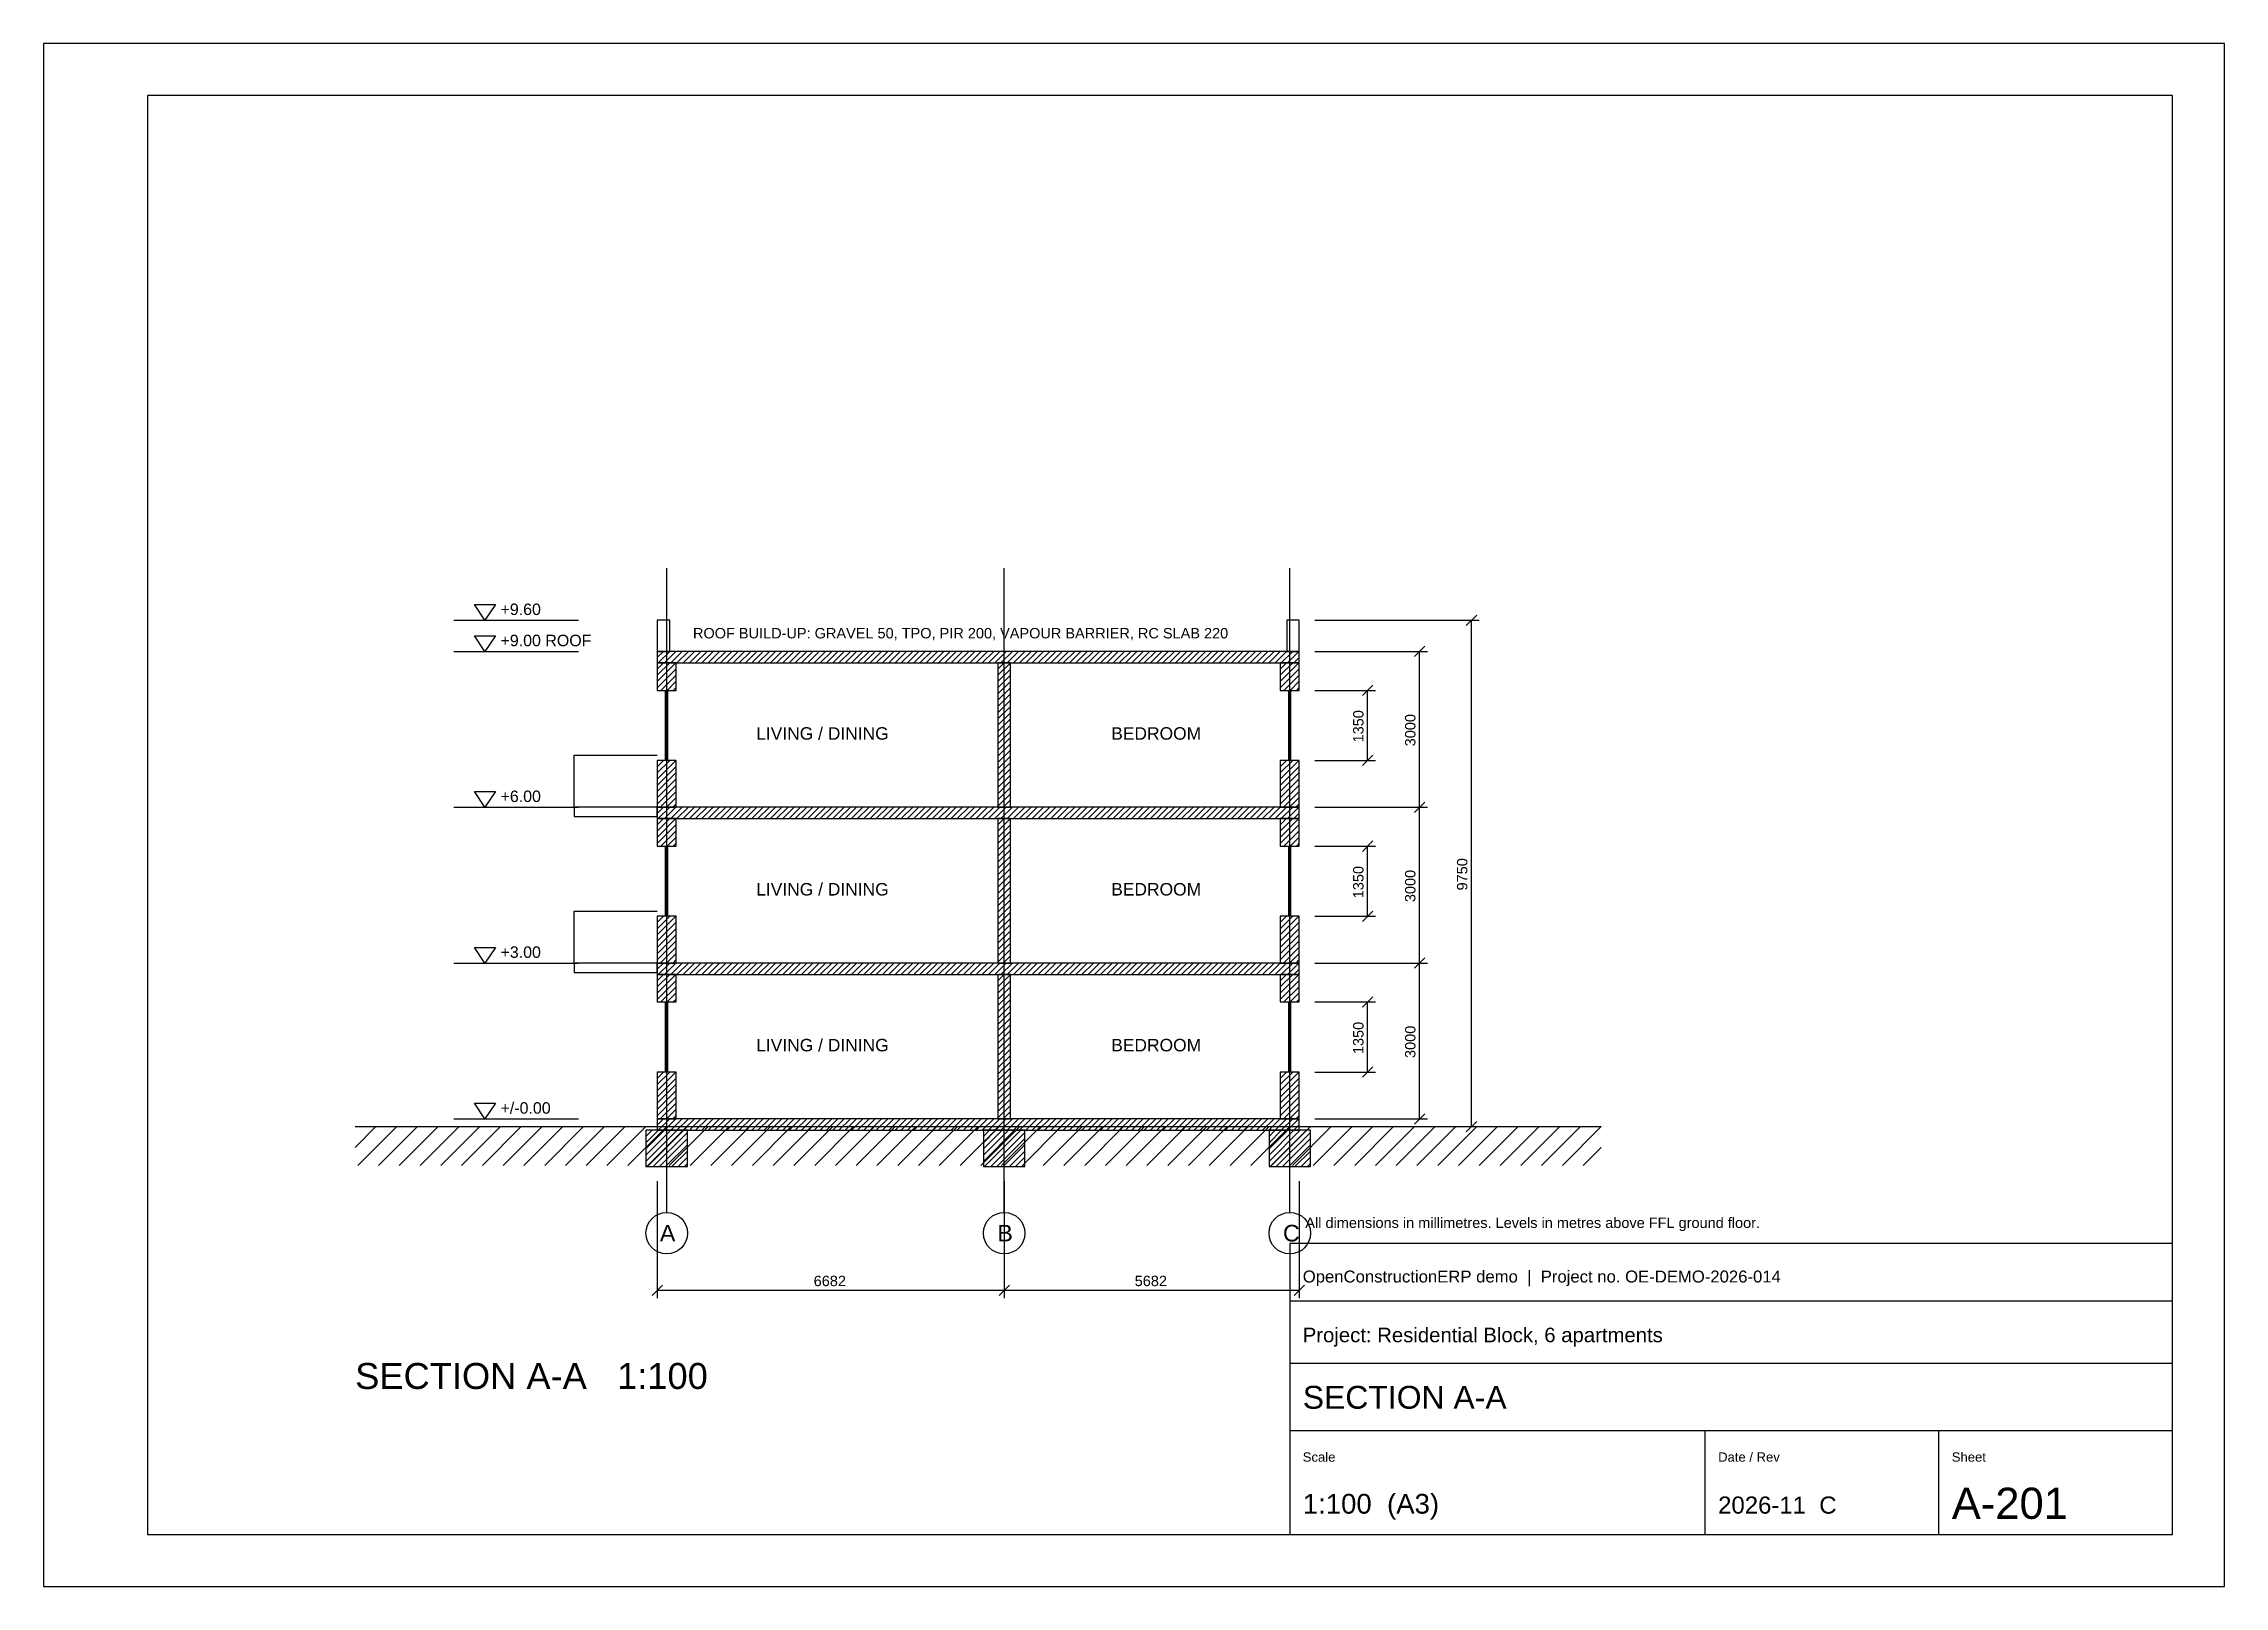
# Model space of a CAD drawing. Header units: millimetres. Extents: x -90000 to 186000, y 0 to 65400.
# Drawn here: x 0 to 42000, y 0 to 29700 of the extents above; entities that cross this region are included whole.
import ezdxf

# ---------------------------------------------------------------- set-up
doc = ezdxf.new("R2010")
doc.units = ezdxf.units.MM
for name, color, linetype in [('A-ANNO-SYMB', 1, 'Continuous'), ('A-ANNO-TEXT', 7, 'Continuous'), ('A-ANNO-TTLB', 7, 'Continuous'), ('A-BALC', 7, 'Continuous'), ('A-DIMS', 2, 'Continuous'), ('A-ELEV-GLAZ', 4, 'Continuous'), ('A-GRID', 1, 'Continuous'), ('A-SECT', 7, 'Continuous'), ('A-SECT-PATT', 8, 'Continuous')]:
    doc.layers.add(name, color=color, linetype=linetype)
doc.styles.add('OE_ARCH', font='arial.ttf')

msp = doc.modelspace()

# ---------------------------------------------------------------- texts
at = {"layer": 'A-ANNO-SYMB', "style": 'OE_ARCH'}
for s, p in [('+9.60', (8800, 18700)), ('+9.00 ROOF', (8800, 18100)), ('+6.00', (8800, 15100)), ('+3.00', (8800, 12100)), ('+/-0.00', (8800, 9100))]:
    msp.add_text(s, height=220, dxfattribs=at).set_placement(p)
at = {"layer": 'A-ANNO-TEXT', "style": 'OE_ARCH'}
for s, height, p in [('ROOF BUILD-UP: GRAVEL 50, TPO, PIR 200, VAPOUR BARRIER, RC SLAB 220', 200, (12506, 18250)), ('LIVING / DINING', 240, (13724, 16300)), ('BEDROOM', 240, (20561.2, 16300)), ('LIVING / DINING', 240, (13724, 13300)), ('BEDROOM', 240, (20561.2, 13300)), ('LIVING / DINING', 240, (13724, 10300)), ('BEDROOM', 240, (20561.2, 10300)), ('SECTION A-A   1:100', 500, (6000, 3800))]:
    msp.add_text(s, height=height, dxfattribs=at).set_placement(p)
at = {"layer": 'A-ANNO-TTLB', "style": 'OE_ARCH'}
for s, height, p in [('All dimensions in millimetres. Levels in metres above FFL ground floor.', 200, (24300, 6900)), ('OpenConstructionERP demo  |  Project no. OE-DEMO-2026-014', 230, (24250, 5850)), ('Project: Residential Block, 6 apartments', 280, (24250, 4700)), ('SECTION A-A', 440, (24250, 3420)), ('Scale', 180, (24250, 2400)), ('Date / Rev', 180, (32250, 2400)), ('Sheet', 180, (36750, 2400)), ('1:100  (A3)', 380, (24250, 1400)), ('2026-11  C', 330, (32250, 1400)), ('A-201', 600, (36750, 1300))]:
    msp.add_text(s, height=height, dxfattribs=at).set_placement(p)
at = {"layer": 'A-DIMS', "style": 'OE_ARCH'}
for s, p in [('1350', (25420, 16247)), ('3000', (26420, 16172)), ('9750', (27420, 13397)), ('1350', (25420, 13247)), ('3000', (26420, 13172)), ('1350', (25420, 10247)), ('3000', (26420, 10172))]:
    msp.add_text(s, height=200, rotation=90, dxfattribs=at).set_placement(p)
for s, p in [('6682', (14830.8, 5780)), ('5682', (21013.2, 5780))]:
    msp.add_text(s, height=200, dxfattribs=at).set_placement(p)
at = {"layer": 'A-GRID', "style": 'OE_ARCH'}
for s, p in [('A', (11868.8, 6640)), ('B', (18368.8, 6640)), ('C', (23868.8, 6640))]:
    msp.add_text(s, height=320, dxfattribs=at).set_placement(p)

# ---------------------------------------------------------------- linework, layer by layer
at = {"layer": 'A-ANNO-SYMB'}
for p, q in [((7900, 18600), (10300, 18600)), ((7900, 18000), (10300, 18000)), ((7900, 15000), (10300, 15000)), ((7900, 12000), (10300, 12000)), ((7900, 9000), (10300, 9000))]:
    msp.add_line(p, q, dxfattribs=at)
for points in [[(8300, 18900), (8700, 18900), (8500, 18600), (8300, 18900)], [(8300, 18300), (8700, 18300), (8500, 18000), (8300, 18300)], [(8300, 15300), (8700, 15300), (8500, 15000), (8300, 15300)], [(8300, 12300), (8700, 12300), (8500, 12000), (8300, 12300)], [(8300, 9300), (8700, 9300), (8500, 9000), (8300, 9300)]]:
    msp.add_lwpolyline(points, dxfattribs=at)
at = {"layer": 'A-ANNO-TTLB'}
for p, q in [((24000, 5500), (41000, 5500)), ((24000, 4300), (41000, 4300)), ((24000, 3000), (41000, 3000)), ((32000, 1000), (32000, 3000)), ((36500, 1000), (36500, 3000))]:
    msp.add_line(p, q, dxfattribs=at)
for points in [[(0, 0), (42000, 0), (42000, 29700), (0, 29700), (0, 0)], [(2000, 1000), (41000, 1000), (41000, 28700), (2000, 28700), (2000, 1000)], [(24000, 1000), (41000, 1000), (41000, 6600), (24000, 6600), (24000, 1000)]]:
    msp.add_lwpolyline(points, dxfattribs=at)
at = {"layer": 'A-BALC'}
for p, q in [((10217.5, 15000), (10217.5, 16000)), ((10217.5, 16000), (11817.5, 16000)), ((10217.5, 12000), (10217.5, 13000)), ((10217.5, 13000), (11817.5, 13000))]:
    msp.add_line(p, q, dxfattribs=at)
for points in [[(10217.5, 14820), (11817.5, 14820), (11817.5, 15000), (10217.5, 15000)], [(10217.5, 11820), (11817.5, 11820), (11817.5, 12000), (10217.5, 12000)]]:
    msp.add_lwpolyline(points, close=True, dxfattribs=at)
at = {"layer": 'A-DIMS'}
for p, q in [((24482.5, 18600), (27650, 18600)), ((27400, 18500), (27600, 18700)), ((27500, 8850), (27500, 18600)), ((26400, 17900), (26600, 18100)), ((24482.5, 18000), (26650, 18000)), ((26500, 15000), (26500, 18000)), ((24482.5, 17250), (25650, 17250)), ((25400, 17150), (25600, 17350)), ((25500, 15900), (25500, 17250)), ((25400, 15800), (25600, 16000)), ((24482.5, 15900), (25650, 15900)), ((24482.5, 15000), (26650, 15000)), ((24482.5, 15000), (26650, 15000)), ((26400, 14900), (26600, 15100)), ((26400, 14900), (26600, 15100)), ((26500, 12000), (26500, 15000)), ((25400, 14150), (25600, 14350)), ((24482.5, 14250), (25650, 14250)), ((25500, 12900), (25500, 14250)), ((24482.5, 12900), (25650, 12900)), ((25400, 12800), (25600, 13000)), ((24482.5, 12000), (26650, 12000)), ((24482.5, 12000), (26650, 12000)), ((26400, 11900), (26600, 12100)), ((26400, 11900), (26600, 12100)), ((26500, 9000), (26500, 12000)), ((25400, 11150), (25600, 11350)), ((24482.5, 11250), (25650, 11250)), ((25500, 9900), (25500, 11250)), ((24482.5, 9900), (25650, 9900)), ((25400, 9800), (25600, 10000)), ((24482.5, 9000), (26650, 9000)), ((24482.5, 8850), (27650, 8850)), ((26400, 8900), (26600, 9100)), ((27400, 8750), (27600, 8950)), ((11817.5, 7800), (11817.5, 5550)), ((18500, 7800), (18500, 5550)), ((18500, 7800), (18500, 5550)), ((24182.5, 7800), (24182.5, 5550)), ((11717.5, 5600), (11917.5, 5800)), ((11817.5, 5700), (18500, 5700)), ((18400, 5600), (18600, 5800)), ((18400, 5600), (18600, 5800)), ((18500, 5700), (24182.5, 5700)), ((24082.5, 5600), (24282.5, 5800))]:
    msp.add_line(p, q, dxfattribs=at)
at = {"layer": 'A-ELEV-GLAZ'}
for p, q in [((11980, 15900), (11980, 17250)), ((12020, 15900), (12020, 17250)), ((23980, 15900), (23980, 17250)), ((24020, 15900), (24020, 17250)), ((11980, 12900), (11980, 14250)), ((12020, 12900), (12020, 14250)), ((23980, 12900), (23980, 14250)), ((24020, 12900), (24020, 14250)), ((11980, 9900), (11980, 11250)), ((12020, 9900), (12020, 11250)), ((23980, 9900), (23980, 11250)), ((24020, 9900), (24020, 11250))]:
    msp.add_line(p, q, dxfattribs=at)
at = {"layer": 'A-GRID'}
for p, q in [((12000, 7200), (12000, 19600)), ((18500, 7200), (18500, 19600)), ((24000, 7200), (24000, 19600))]:
    msp.add_line(p, q, dxfattribs=at)
for centre in [(12000, 6800), (18500, 6800), (24000, 6800)]:
    msp.add_circle(centre, 400, dxfattribs=at)
at = {"layer": 'A-SECT'}
msp.add_line((6000, 8850), (30000, 8850), dxfattribs=at)
for points in [[(11817.5, 18000), (12057.5, 18000), (12057.5, 18600), (11817.5, 18600)], [(23942.5, 18000), (24182.5, 18000), (24182.5, 18600), (23942.5, 18600)], [(11817.5, 17780), (24182.5, 17780), (24182.5, 18000), (11817.5, 18000)], [(11817.5, 17250), (12182.5, 17250), (12182.5, 17780), (11817.5, 17780)], [(18380, 15000), (18620, 15000), (18620, 17780), (18380, 17780)], [(23817.5, 17250), (24182.5, 17250), (24182.5, 17780), (23817.5, 17780)], [(11817.5, 15000), (12182.5, 15000), (12182.5, 15900), (11817.5, 15900)], [(23817.5, 15000), (24182.5, 15000), (24182.5, 15900), (23817.5, 15900)], [(11817.5, 14780), (24182.5, 14780), (24182.5, 15000), (11817.5, 15000)], [(11817.5, 14250), (12182.5, 14250), (12182.5, 14780), (11817.5, 14780)], [(18380, 12000), (18620, 12000), (18620, 14780), (18380, 14780)], [(23817.5, 14250), (24182.5, 14250), (24182.5, 14780), (23817.5, 14780)], [(11817.5, 12000), (12182.5, 12000), (12182.5, 12900), (11817.5, 12900)], [(23817.5, 12000), (24182.5, 12000), (24182.5, 12900), (23817.5, 12900)], [(11817.5, 11780), (24182.5, 11780), (24182.5, 12000), (11817.5, 12000)], [(11817.5, 11250), (12182.5, 11250), (12182.5, 11780), (11817.5, 11780)], [(18380, 9000), (18620, 9000), (18620, 11780), (18380, 11780)], [(23817.5, 11250), (24182.5, 11250), (24182.5, 11780), (23817.5, 11780)], [(11817.5, 9000), (12182.5, 9000), (12182.5, 9900), (11817.5, 9900)], [(23817.5, 9000), (24182.5, 9000), (24182.5, 9900), (23817.5, 9900)], [(11817.5, 8780), (24182.5, 8780), (24182.5, 9000), (11817.5, 9000)], [(11600, 8080), (12400, 8080), (12400, 8780), (11600, 8780)], [(18100, 8080), (18900, 8080), (18900, 8780), (18100, 8780)], [(23600, 8080), (24400, 8080), (24400, 8780), (23600, 8780)]]:
    msp.add_lwpolyline(points, close=True, dxfattribs=at)
at = {"layer": 'A-SECT-PATT'}
for p, q in [((11817.5, 17880), (11937.5, 18000)), ((11817.5, 17660), (11937.5, 17780)), ((11817.5, 17540), (12057.5, 17780)), ((11817.5, 17420), (12177.5, 17780)), ((11817.5, 17300), (12182.5, 17665)), ((11837.5, 17780), (12057.5, 18000)), ((11957.5, 17780), (12177.5, 18000)), ((12077.5, 17780), (12297.5, 18000)), ((12197.5, 17780), (12417.5, 18000)), ((12317.5, 17780), (12537.5, 18000)), ((12437.5, 17780), (12657.5, 18000)), ((12557.5, 17780), (12777.5, 18000)), ((12677.5, 17780), (12897.5, 18000)), ((12797.5, 17780), (13017.5, 18000)), ((12917.5, 17780), (13137.5, 18000)), ((13037.5, 17780), (13257.5, 18000)), ((13157.5, 17780), (13377.5, 18000)), ((13277.5, 17780), (13497.5, 18000)), ((13397.5, 17780), (13617.5, 18000)), ((13517.5, 17780), (13737.5, 18000)), ((13637.5, 17780), (13857.5, 18000)), ((13757.5, 17780), (13977.5, 18000)), ((13877.5, 17780), (14097.5, 18000)), ((13997.5, 17780), (14217.5, 18000)), ((14117.5, 17780), (14337.5, 18000)), ((14237.5, 17780), (14457.5, 18000)), ((14357.5, 17780), (14577.5, 18000)), ((14477.5, 17780), (14697.5, 18000)), ((14597.5, 17780), (14817.5, 18000)), ((14717.5, 17780), (14937.5, 18000)), ((14837.5, 17780), (15057.5, 18000)), ((14957.5, 17780), (15177.5, 18000)), ((15077.5, 17780), (15297.5, 18000)), ((15197.5, 17780), (15417.5, 18000)), ((15317.5, 17780), (15537.5, 18000)), ((15437.5, 17780), (15657.5, 18000)), ((15557.5, 17780), (15777.5, 18000)), ((15677.5, 17780), (15897.5, 18000)), ((15797.5, 17780), (16017.5, 18000)), ((15917.5, 17780), (16137.5, 18000)), ((16037.5, 17780), (16257.5, 18000)), ((16157.5, 17780), (16377.5, 18000)), ((16277.5, 17780), (16497.5, 18000)), ((16397.5, 17780), (16617.5, 18000)), ((16517.5, 17780), (16737.5, 18000)), ((16637.5, 17780), (16857.5, 18000)), ((16757.5, 17780), (16977.5, 18000)), ((16877.5, 17780), (17097.5, 18000)), ((16997.5, 17780), (17217.5, 18000)), ((17117.5, 17780), (17337.5, 18000)), ((17237.5, 17780), (17457.5, 18000)), ((17357.5, 17780), (17577.5, 18000)), ((17477.5, 17780), (17697.5, 18000)), ((17597.5, 17780), (17817.5, 18000)), ((17717.5, 17780), (17937.5, 18000)), ((17837.5, 17780), (18057.5, 18000)), ((17957.5, 17780), (18177.5, 18000)), ((18077.5, 17780), (18297.5, 18000)), ((18197.5, 17780), (18417.5, 18000)), ((18317.5, 17780), (18537.5, 18000)), ((18380, 17660), (18500, 17780)), ((18380, 17540), (18620, 17780)), ((18380, 17420), (18620, 17660)), ((18437.5, 17780), (18657.5, 18000)), ((18557.5, 17780), (18777.5, 18000)), ((18677.5, 17780), (18897.5, 18000)), ((18797.5, 17780), (19017.5, 18000)), ((18917.5, 17780), (19137.5, 18000)), ((19037.5, 17780), (19257.5, 18000)), ((19157.5, 17780), (19377.5, 18000)), ((19277.5, 17780), (19497.5, 18000)), ((19397.5, 17780), (19617.5, 18000)), ((19517.5, 17780), (19737.5, 18000)), ((19637.5, 17780), (19857.5, 18000)), ((19757.5, 17780), (19977.5, 18000)), ((19877.5, 17780), (20097.5, 18000)), ((19997.5, 17780), (20217.5, 18000)), ((20117.5, 17780), (20337.5, 18000)), ((20237.5, 17780), (20457.5, 18000)), ((20357.5, 17780), (20577.5, 18000)), ((20477.5, 17780), (20697.5, 18000)), ((20597.5, 17780), (20817.5, 18000)), ((20717.5, 17780), (20937.5, 18000)), ((20837.5, 17780), (21057.5, 18000)), ((20957.5, 17780), (21177.5, 18000)), ((21077.5, 17780), (21297.5, 18000)), ((21197.5, 17780), (21417.5, 18000)), ((21317.5, 17780), (21537.5, 18000)), ((21437.5, 17780), (21657.5, 18000)), ((21557.5, 17780), (21777.5, 18000)), ((21677.5, 17780), (21897.5, 18000)), ((21797.5, 17780), (22017.5, 18000)), ((21917.5, 17780), (22137.5, 18000)), ((22037.5, 17780), (22257.5, 18000)), ((22157.5, 17780), (22377.5, 18000)), ((22277.5, 17780), (22497.5, 18000)), ((22397.5, 17780), (22617.5, 18000)), ((22517.5, 17780), (22737.5, 18000)), ((22637.5, 17780), (22857.5, 18000)), ((22757.5, 17780), (22977.5, 18000)), ((22877.5, 17780), (23097.5, 18000)), ((22997.5, 17780), (23217.5, 18000)), ((23117.5, 17780), (23337.5, 18000)), ((23237.5, 17780), (23457.5, 18000)), ((23357.5, 17780), (23577.5, 18000)), ((23477.5, 17780), (23697.5, 18000)), ((23597.5, 17780), (23817.5, 18000)), ((23717.5, 17780), (23937.5, 18000)), ((23817.5, 17660), (23937.5, 17780)), ((23817.5, 17540), (24057.5, 17780)), ((23817.5, 17420), (24177.5, 17780)), ((23817.5, 17300), (24182.5, 17665)), ((23837.5, 17780), (24057.5, 18000)), ((23957.5, 17780), (24177.5, 18000)), ((24077.5, 17780), (24182.5, 17885)), ((11887.5, 17250), (12182.5, 17545)), ((12007.5, 17250), (12182.5, 17425)), ((12127.5, 17250), (12182.5, 17305)), ((18380, 17300), (18620, 17540)), ((18380, 17180), (18620, 17420)), ((18380, 17060), (18620, 17300)), ((23887.5, 17250), (24182.5, 17545)), ((24007.5, 17250), (24182.5, 17425)), ((24127.5, 17250), (24182.5, 17305)), ((18380, 16940), (18620, 17180)), ((18380, 16820), (18620, 17060)), ((18380, 16700), (18620, 16940)), ((18380, 16580), (18620, 16820)), ((18380, 16460), (18620, 16700)), ((18380, 16340), (18620, 16580)), ((18380, 16220), (18620, 16460)), ((18380, 16100), (18620, 16340)), ((18380, 15980), (18620, 16220)), ((18380, 15860), (18620, 16100)), ((18380, 15740), (18620, 15980)), ((11817.5, 15780), (11937.5, 15900)), ((11817.5, 15660), (12057.5, 15900)), ((11817.5, 15540), (12177.5, 15900)), ((11817.5, 15420), (12182.5, 15785)), ((11817.5, 15300), (12182.5, 15665)), ((11817.5, 15180), (12182.5, 15545)), ((18380, 15620), (18620, 15860)), ((18380, 15500), (18620, 15740)), ((18380, 15380), (18620, 15620)), ((23817.5, 15780), (23937.5, 15900)), ((23817.5, 15660), (24057.5, 15900)), ((23817.5, 15540), (24177.5, 15900)), ((23817.5, 15420), (24182.5, 15785)), ((23817.5, 15300), (24182.5, 15665)), ((23817.5, 15180), (24182.5, 15545)), ((11817.5, 15060), (12182.5, 15425)), ((11877.5, 15000), (12182.5, 15305)), ((11997.5, 15000), (12182.5, 15185)), ((18380, 15260), (18620, 15500)), ((18380, 15140), (18620, 15380)), ((18380, 15020), (18620, 15260)), ((18480, 15000), (18620, 15140)), ((23817.5, 15060), (24182.5, 15425)), ((23877.5, 15000), (24182.5, 15305)), ((23997.5, 15000), (24182.5, 15185)), ((11817.5, 14880), (11937.5, 15000)), ((11817.5, 14660), (11937.5, 14780)), ((11817.5, 14540), (12057.5, 14780)), ((11817.5, 14420), (12177.5, 14780)), ((11837.5, 14780), (12057.5, 15000)), ((11957.5, 14780), (12177.5, 15000)), ((12077.5, 14780), (12297.5, 15000)), ((12117.5, 15000), (12182.5, 15065)), ((12197.5, 14780), (12417.5, 15000)), ((12317.5, 14780), (12537.5, 15000)), ((12437.5, 14780), (12657.5, 15000)), ((12557.5, 14780), (12777.5, 15000)), ((12677.5, 14780), (12897.5, 15000)), ((12797.5, 14780), (13017.5, 15000)), ((12917.5, 14780), (13137.5, 15000)), ((13037.5, 14780), (13257.5, 15000)), ((13157.5, 14780), (13377.5, 15000)), ((13277.5, 14780), (13497.5, 15000)), ((13397.5, 14780), (13617.5, 15000)), ((13517.5, 14780), (13737.5, 15000)), ((13637.5, 14780), (13857.5, 15000)), ((13757.5, 14780), (13977.5, 15000)), ((13877.5, 14780), (14097.5, 15000)), ((13997.5, 14780), (14217.5, 15000)), ((14117.5, 14780), (14337.5, 15000)), ((14237.5, 14780), (14457.5, 15000)), ((14357.5, 14780), (14577.5, 15000)), ((14477.5, 14780), (14697.5, 15000)), ((14597.5, 14780), (14817.5, 15000)), ((14717.5, 14780), (14937.5, 15000)), ((14837.5, 14780), (15057.5, 15000)), ((14957.5, 14780), (15177.5, 15000)), ((15077.5, 14780), (15297.5, 15000)), ((15197.5, 14780), (15417.5, 15000)), ((15317.5, 14780), (15537.5, 15000)), ((15437.5, 14780), (15657.5, 15000)), ((15557.5, 14780), (15777.5, 15000)), ((15677.5, 14780), (15897.5, 15000)), ((15797.5, 14780), (16017.5, 15000)), ((15917.5, 14780), (16137.5, 15000)), ((16037.5, 14780), (16257.5, 15000)), ((16157.5, 14780), (16377.5, 15000)), ((16277.5, 14780), (16497.5, 15000)), ((16397.5, 14780), (16617.5, 15000)), ((16517.5, 14780), (16737.5, 15000)), ((16637.5, 14780), (16857.5, 15000)), ((16757.5, 14780), (16977.5, 15000)), ((16877.5, 14780), (17097.5, 15000)), ((16997.5, 14780), (17217.5, 15000)), ((17117.5, 14780), (17337.5, 15000)), ((17237.5, 14780), (17457.5, 15000)), ((17357.5, 14780), (17577.5, 15000)), ((17477.5, 14780), (17697.5, 15000)), ((17597.5, 14780), (17817.5, 15000)), ((17717.5, 14780), (17937.5, 15000)), ((17837.5, 14780), (18057.5, 15000)), ((17957.5, 14780), (18177.5, 15000)), ((18077.5, 14780), (18297.5, 15000)), ((18197.5, 14780), (18417.5, 15000)), ((18317.5, 14780), (18537.5, 15000)), ((18380, 14660), (18500, 14780)), ((18380, 14540), (18620, 14780)), ((18437.5, 14780), (18657.5, 15000)), ((18557.5, 14780), (18777.5, 15000)), ((18600, 15000), (18620, 15020)), ((18677.5, 14780), (18897.5, 15000)), ((18797.5, 14780), (19017.5, 15000)), ((18917.5, 14780), (19137.5, 15000)), ((19037.5, 14780), (19257.5, 15000)), ((19157.5, 14780), (19377.5, 15000)), ((19277.5, 14780), (19497.5, 15000)), ((19397.5, 14780), (19617.5, 15000)), ((19517.5, 14780), (19737.5, 15000)), ((19637.5, 14780), (19857.5, 15000)), ((19757.5, 14780), (19977.5, 15000)), ((19877.5, 14780), (20097.5, 15000)), ((19997.5, 14780), (20217.5, 15000)), ((20117.5, 14780), (20337.5, 15000)), ((20237.5, 14780), (20457.5, 15000)), ((20357.5, 14780), (20577.5, 15000)), ((20477.5, 14780), (20697.5, 15000)), ((20597.5, 14780), (20817.5, 15000)), ((20717.5, 14780), (20937.5, 15000)), ((20837.5, 14780), (21057.5, 15000)), ((20957.5, 14780), (21177.5, 15000)), ((21077.5, 14780), (21297.5, 15000)), ((21197.5, 14780), (21417.5, 15000)), ((21317.5, 14780), (21537.5, 15000)), ((21437.5, 14780), (21657.5, 15000)), ((21557.5, 14780), (21777.5, 15000)), ((21677.5, 14780), (21897.5, 15000)), ((21797.5, 14780), (22017.5, 15000)), ((21917.5, 14780), (22137.5, 15000)), ((22037.5, 14780), (22257.5, 15000)), ((22157.5, 14780), (22377.5, 15000)), ((22277.5, 14780), (22497.5, 15000)), ((22397.5, 14780), (22617.5, 15000)), ((22517.5, 14780), (22737.5, 15000)), ((22637.5, 14780), (22857.5, 15000)), ((22757.5, 14780), (22977.5, 15000)), ((22877.5, 14780), (23097.5, 15000)), ((22997.5, 14780), (23217.5, 15000)), ((23117.5, 14780), (23337.5, 15000)), ((23237.5, 14780), (23457.5, 15000)), ((23357.5, 14780), (23577.5, 15000)), ((23477.5, 14780), (23697.5, 15000)), ((23597.5, 14780), (23817.5, 15000)), ((23717.5, 14780), (23937.5, 15000)), ((23817.5, 14660), (23937.5, 14780)), ((23817.5, 14540), (24057.5, 14780)), ((23817.5, 14420), (24177.5, 14780)), ((23837.5, 14780), (24057.5, 15000)), ((23957.5, 14780), (24177.5, 15000)), ((24077.5, 14780), (24182.5, 14885)), ((24117.5, 15000), (24182.5, 15065)), ((11817.5, 14300), (12182.5, 14665)), ((11887.5, 14250), (12182.5, 14545)), ((12007.5, 14250), (12182.5, 14425)), ((12127.5, 14250), (12182.5, 14305)), ((18380, 14420), (18620, 14660)), ((18380, 14300), (18620, 14540)), ((18380, 14180), (18620, 14420)), ((18380, 14060), (18620, 14300)), ((23817.5, 14300), (24182.5, 14665)), ((23887.5, 14250), (24182.5, 14545)), ((24007.5, 14250), (24182.5, 14425)), ((24127.5, 14250), (24182.5, 14305)), ((18380, 13940), (18620, 14180)), ((18380, 13820), (18620, 14060)), ((18380, 13700), (18620, 13940)), ((18380, 13580), (18620, 13820)), ((18380, 13460), (18620, 13700)), ((18380, 13340), (18620, 13580)), ((18380, 13220), (18620, 13460)), ((18380, 13100), (18620, 13340)), ((18380, 12980), (18620, 13220)), ((18380, 12860), (18620, 13100)), ((11817.5, 12780), (11937.5, 12900)), ((11817.5, 12660), (12057.5, 12900)), ((11817.5, 12540), (12177.5, 12900)), ((11817.5, 12420), (12182.5, 12785)), ((11817.5, 12300), (12182.5, 12665)), ((18380, 12740), (18620, 12980)), ((18380, 12620), (18620, 12860)), ((18380, 12500), (18620, 12740)), ((18380, 12380), (18620, 12620)), ((23817.5, 12780), (23937.5, 12900)), ((23817.5, 12660), (24057.5, 12900)), ((23817.5, 12540), (24177.5, 12900)), ((23817.5, 12420), (24182.5, 12785)), ((23817.5, 12300), (24182.5, 12665)), ((11817.5, 12180), (12182.5, 12545)), ((11817.5, 12060), (12182.5, 12425)), ((11877.5, 12000), (12182.5, 12305)), ((11997.5, 12000), (12182.5, 12185)), ((18380, 12260), (18620, 12500)), ((18380, 12140), (18620, 12380)), ((18380, 12020), (18620, 12260)), ((23817.5, 12180), (24182.5, 12545)), ((23817.5, 12060), (24182.5, 12425)), ((23877.5, 12000), (24182.5, 12305)), ((23997.5, 12000), (24182.5, 12185)), ((11817.5, 11880), (11937.5, 12000)), ((11817.5, 11660), (11937.5, 11780)), ((11817.5, 11540), (12057.5, 11780)), ((11817.5, 11420), (12177.5, 11780)), ((11837.5, 11780), (12057.5, 12000)), ((11957.5, 11780), (12177.5, 12000)), ((12077.5, 11780), (12297.5, 12000)), ((12117.5, 12000), (12182.5, 12065)), ((12197.5, 11780), (12417.5, 12000)), ((12317.5, 11780), (12537.5, 12000)), ((12437.5, 11780), (12657.5, 12000)), ((12557.5, 11780), (12777.5, 12000)), ((12677.5, 11780), (12897.5, 12000)), ((12797.5, 11780), (13017.5, 12000)), ((12917.5, 11780), (13137.5, 12000)), ((13037.5, 11780), (13257.5, 12000)), ((13157.5, 11780), (13377.5, 12000)), ((13277.5, 11780), (13497.5, 12000)), ((13397.5, 11780), (13617.5, 12000)), ((13517.5, 11780), (13737.5, 12000)), ((13637.5, 11780), (13857.5, 12000)), ((13757.5, 11780), (13977.5, 12000)), ((13877.5, 11780), (14097.5, 12000)), ((13997.5, 11780), (14217.5, 12000)), ((14117.5, 11780), (14337.5, 12000)), ((14237.5, 11780), (14457.5, 12000)), ((14357.5, 11780), (14577.5, 12000)), ((14477.5, 11780), (14697.5, 12000)), ((14597.5, 11780), (14817.5, 12000)), ((14717.5, 11780), (14937.5, 12000)), ((14837.5, 11780), (15057.5, 12000)), ((14957.5, 11780), (15177.5, 12000)), ((15077.5, 11780), (15297.5, 12000)), ((15197.5, 11780), (15417.5, 12000)), ((15317.5, 11780), (15537.5, 12000)), ((15437.5, 11780), (15657.5, 12000)), ((15557.5, 11780), (15777.5, 12000)), ((15677.5, 11780), (15897.5, 12000)), ((15797.5, 11780), (16017.5, 12000)), ((15917.5, 11780), (16137.5, 12000)), ((16037.5, 11780), (16257.5, 12000)), ((16157.5, 11780), (16377.5, 12000)), ((16277.5, 11780), (16497.5, 12000)), ((16397.5, 11780), (16617.5, 12000)), ((16517.5, 11780), (16737.5, 12000)), ((16637.5, 11780), (16857.5, 12000)), ((16757.5, 11780), (16977.5, 12000)), ((16877.5, 11780), (17097.5, 12000)), ((16997.5, 11780), (17217.5, 12000)), ((17117.5, 11780), (17337.5, 12000)), ((17237.5, 11780), (17457.5, 12000)), ((17357.5, 11780), (17577.5, 12000)), ((17477.5, 11780), (17697.5, 12000)), ((17597.5, 11780), (17817.5, 12000)), ((17717.5, 11780), (17937.5, 12000)), ((17837.5, 11780), (18057.5, 12000)), ((17957.5, 11780), (18177.5, 12000)), ((18077.5, 11780), (18297.5, 12000)), ((18197.5, 11780), (18417.5, 12000)), ((18317.5, 11780), (18537.5, 12000)), ((18380, 11660), (18500, 11780)), ((18380, 11540), (18620, 11780)), ((18437.5, 11780), (18657.5, 12000)), ((18480, 12000), (18620, 12140)), ((18557.5, 11780), (18777.5, 12000)), ((18600, 12000), (18620, 12020)), ((18677.5, 11780), (18897.5, 12000)), ((18797.5, 11780), (19017.5, 12000)), ((18917.5, 11780), (19137.5, 12000)), ((19037.5, 11780), (19257.5, 12000)), ((19157.5, 11780), (19377.5, 12000)), ((19277.5, 11780), (19497.5, 12000)), ((19397.5, 11780), (19617.5, 12000)), ((19517.5, 11780), (19737.5, 12000)), ((19637.5, 11780), (19857.5, 12000)), ((19757.5, 11780), (19977.5, 12000)), ((19877.5, 11780), (20097.5, 12000)), ((19997.5, 11780), (20217.5, 12000)), ((20117.5, 11780), (20337.5, 12000)), ((20237.5, 11780), (20457.5, 12000)), ((20357.5, 11780), (20577.5, 12000)), ((20477.5, 11780), (20697.5, 12000)), ((20597.5, 11780), (20817.5, 12000)), ((20717.5, 11780), (20937.5, 12000)), ((20837.5, 11780), (21057.5, 12000)), ((20957.5, 11780), (21177.5, 12000)), ((21077.5, 11780), (21297.5, 12000)), ((21197.5, 11780), (21417.5, 12000)), ((21317.5, 11780), (21537.5, 12000)), ((21437.5, 11780), (21657.5, 12000)), ((21557.5, 11780), (21777.5, 12000)), ((21677.5, 11780), (21897.5, 12000)), ((21797.5, 11780), (22017.5, 12000)), ((21917.5, 11780), (22137.5, 12000)), ((22037.5, 11780), (22257.5, 12000)), ((22157.5, 11780), (22377.5, 12000)), ((22277.5, 11780), (22497.5, 12000)), ((22397.5, 11780), (22617.5, 12000)), ((22517.5, 11780), (22737.5, 12000)), ((22637.5, 11780), (22857.5, 12000)), ((22757.5, 11780), (22977.5, 12000)), ((22877.5, 11780), (23097.5, 12000)), ((22997.5, 11780), (23217.5, 12000)), ((23117.5, 11780), (23337.5, 12000)), ((23237.5, 11780), (23457.5, 12000)), ((23357.5, 11780), (23577.5, 12000)), ((23477.5, 11780), (23697.5, 12000)), ((23597.5, 11780), (23817.5, 12000)), ((23717.5, 11780), (23937.5, 12000)), ((23817.5, 11660), (23937.5, 11780)), ((23817.5, 11540), (24057.5, 11780)), ((23817.5, 11420), (24177.5, 11780)), ((23837.5, 11780), (24057.5, 12000)), ((23957.5, 11780), (24177.5, 12000)), ((24077.5, 11780), (24182.5, 11885)), ((24117.5, 12000), (24182.5, 12065)), ((11817.5, 11300), (12182.5, 11665)), ((11887.5, 11250), (12182.5, 11545)), ((12007.5, 11250), (12182.5, 11425)), ((18380, 11420), (18620, 11660)), ((18380, 11300), (18620, 11540)), ((18380, 11180), (18620, 11420)), ((23817.5, 11300), (24182.5, 11665)), ((23887.5, 11250), (24182.5, 11545)), ((24007.5, 11250), (24182.5, 11425)), ((12127.5, 11250), (12182.5, 11305)), ((18380, 11060), (18620, 11300)), ((18380, 10940), (18620, 11180)), ((18380, 10820), (18620, 11060)), ((18380, 10700), (18620, 10940)), ((24127.5, 11250), (24182.5, 11305)), ((18380, 10580), (18620, 10820)), ((18380, 10460), (18620, 10700)), ((18380, 10340), (18620, 10580)), ((18380, 10220), (18620, 10460)), ((18380, 10100), (18620, 10340)), ((18380, 9980), (18620, 10220)), ((18380, 9860), (18620, 10100)), ((11817.5, 9780), (11937.5, 9900)), ((11817.5, 9660), (12057.5, 9900)), ((11817.5, 9540), (12177.5, 9900)), ((11817.5, 9420), (12182.5, 9785)), ((11817.5, 9300), (12182.5, 9665)), ((18380, 9740), (18620, 9980)), ((18380, 9620), (18620, 9860)), ((18380, 9500), (18620, 9740)), ((23817.5, 9780), (23937.5, 9900)), ((23817.5, 9660), (24057.5, 9900)), ((23817.5, 9540), (24177.5, 9900)), ((23817.5, 9420), (24182.5, 9785)), ((23817.5, 9300), (24182.5, 9665)), ((11817.5, 9180), (12182.5, 9545)), ((11817.5, 9060), (12182.5, 9425)), ((11877.5, 9000), (12182.5, 9305)), ((18380, 9380), (18620, 9620)), ((18380, 9260), (18620, 9500)), ((18380, 9140), (18620, 9380)), ((18380, 9020), (18620, 9260)), ((23817.5, 9180), (24182.5, 9545)), ((23817.5, 9060), (24182.5, 9425)), ((23877.5, 9000), (24182.5, 9305)), ((6000, 8450), (6400, 8850)), ((6050, 8100), (6800, 8850)), ((6450, 8100), (7200, 8850)), ((6850, 8100), (7600, 8850)), ((7250, 8100), (8000, 8850)), ((7650, 8100), (8400, 8850)), ((8050, 8100), (8800, 8850)), ((8450, 8100), (9200, 8850)), ((8850, 8100), (9600, 8850)), ((9250, 8100), (10000, 8850)), ((9650, 8100), (10400, 8850)), ((10050, 8100), (10800, 8850)), ((10450, 8100), (11200, 8850)), ((10850, 8100), (11600, 8850)), ((11250, 8100), (12000, 8850)), ((11650, 8100), (12400, 8850)), ((11817.5, 8880), (11937.5, 9000)), ((11837.5, 8780), (12057.5, 9000)), ((11957.5, 8780), (12177.5, 9000)), ((11997.5, 9000), (12182.5, 9185)), ((12050, 8100), (12800, 8850)), ((12077.5, 8780), (12297.5, 9000)), ((12117.5, 9000), (12182.5, 9065)), ((12197.5, 8780), (12417.5, 9000)), ((12317.5, 8780), (12537.5, 9000)), ((12437.5, 8780), (12657.5, 9000)), ((12450, 8100), (13200, 8850)), ((12557.5, 8780), (12777.5, 9000)), ((12677.5, 8780), (12897.5, 9000)), ((12797.5, 8780), (13017.5, 9000)), ((12850, 8100), (13600, 8850)), ((12917.5, 8780), (13137.5, 9000)), ((13037.5, 8780), (13257.5, 9000)), ((13157.5, 8780), (13377.5, 9000)), ((13250, 8100), (14000, 8850)), ((13277.5, 8780), (13497.5, 9000)), ((13397.5, 8780), (13617.5, 9000)), ((13517.5, 8780), (13737.5, 9000)), ((13637.5, 8780), (13857.5, 9000)), ((13650, 8100), (14400, 8850)), ((13757.5, 8780), (13977.5, 9000)), ((13877.5, 8780), (14097.5, 9000)), ((13997.5, 8780), (14217.5, 9000)), ((14050, 8100), (14800, 8850)), ((14117.5, 8780), (14337.5, 9000)), ((14237.5, 8780), (14457.5, 9000)), ((14357.5, 8780), (14577.5, 9000)), ((14450, 8100), (15200, 8850)), ((14477.5, 8780), (14697.5, 9000)), ((14597.5, 8780), (14817.5, 9000)), ((14717.5, 8780), (14937.5, 9000)), ((14837.5, 8780), (15057.5, 9000)), ((14850, 8100), (15600, 8850)), ((14957.5, 8780), (15177.5, 9000)), ((15077.5, 8780), (15297.5, 9000)), ((15197.5, 8780), (15417.5, 9000)), ((15250, 8100), (16000, 8850)), ((15317.5, 8780), (15537.5, 9000)), ((15437.5, 8780), (15657.5, 9000)), ((15557.5, 8780), (15777.5, 9000)), ((15650, 8100), (16400, 8850)), ((15677.5, 8780), (15897.5, 9000)), ((15797.5, 8780), (16017.5, 9000)), ((15917.5, 8780), (16137.5, 9000)), ((16037.5, 8780), (16257.5, 9000)), ((16050, 8100), (16800, 8850)), ((16157.5, 8780), (16377.5, 9000)), ((16277.5, 8780), (16497.5, 9000)), ((16397.5, 8780), (16617.5, 9000)), ((16450, 8100), (17200, 8850)), ((16517.5, 8780), (16737.5, 9000)), ((16637.5, 8780), (16857.5, 9000)), ((16757.5, 8780), (16977.5, 9000)), ((16850, 8100), (17600, 8850)), ((16877.5, 8780), (17097.5, 9000)), ((16997.5, 8780), (17217.5, 9000)), ((17117.5, 8780), (17337.5, 9000)), ((17237.5, 8780), (17457.5, 9000)), ((17250, 8100), (18000, 8850)), ((17357.5, 8780), (17577.5, 9000)), ((17477.5, 8780), (17697.5, 9000)), ((17597.5, 8780), (17817.5, 9000)), ((17650, 8100), (18400, 8850)), ((17717.5, 8780), (17937.5, 9000)), ((17837.5, 8780), (18057.5, 9000)), ((17957.5, 8780), (18177.5, 9000)), ((18050, 8100), (18800, 8850)), ((18077.5, 8780), (18297.5, 9000)), ((18197.5, 8780), (18417.5, 9000)), ((18317.5, 8780), (18537.5, 9000)), ((18437.5, 8780), (18657.5, 9000)), ((18450, 8100), (19200, 8850)), ((18480, 9000), (18620, 9140)), ((18557.5, 8780), (18777.5, 9000)), ((18600, 9000), (18620, 9020)), ((18677.5, 8780), (18897.5, 9000)), ((18797.5, 8780), (19017.5, 9000)), ((18850, 8100), (19600, 8850)), ((18917.5, 8780), (19137.5, 9000)), ((19037.5, 8780), (19257.5, 9000)), ((19157.5, 8780), (19377.5, 9000)), ((19250, 8100), (20000, 8850)), ((19277.5, 8780), (19497.5, 9000)), ((19397.5, 8780), (19617.5, 9000)), ((19517.5, 8780), (19737.5, 9000)), ((19637.5, 8780), (19857.5, 9000)), ((19650, 8100), (20400, 8850)), ((19757.5, 8780), (19977.5, 9000)), ((19877.5, 8780), (20097.5, 9000)), ((19997.5, 8780), (20217.5, 9000)), ((20050, 8100), (20800, 8850)), ((20117.5, 8780), (20337.5, 9000)), ((20237.5, 8780), (20457.5, 9000)), ((20357.5, 8780), (20577.5, 9000)), ((20450, 8100), (21200, 8850)), ((20477.5, 8780), (20697.5, 9000)), ((20597.5, 8780), (20817.5, 9000)), ((20717.5, 8780), (20937.5, 9000)), ((20837.5, 8780), (21057.5, 9000)), ((20850, 8100), (21600, 8850)), ((20957.5, 8780), (21177.5, 9000)), ((21077.5, 8780), (21297.5, 9000)), ((21197.5, 8780), (21417.5, 9000)), ((21250, 8100), (22000, 8850)), ((21317.5, 8780), (21537.5, 9000)), ((21437.5, 8780), (21657.5, 9000)), ((21557.5, 8780), (21777.5, 9000)), ((21650, 8100), (22400, 8850)), ((21677.5, 8780), (21897.5, 9000)), ((21797.5, 8780), (22017.5, 9000)), ((21917.5, 8780), (22137.5, 9000)), ((22037.5, 8780), (22257.5, 9000)), ((22050, 8100), (22800, 8850)), ((22157.5, 8780), (22377.5, 9000)), ((22277.5, 8780), (22497.5, 9000)), ((22397.5, 8780), (22617.5, 9000)), ((22450, 8100), (23200, 8850)), ((22517.5, 8780), (22737.5, 9000)), ((22637.5, 8780), (22857.5, 9000)), ((22757.5, 8780), (22977.5, 9000)), ((22850, 8100), (23600, 8850)), ((22877.5, 8780), (23097.5, 9000)), ((22997.5, 8780), (23217.5, 9000)), ((23117.5, 8780), (23337.5, 9000)), ((23237.5, 8780), (23457.5, 9000)), ((23250, 8100), (24000, 8850)), ((23357.5, 8780), (23577.5, 9000)), ((23477.5, 8780), (23697.5, 9000)), ((23597.5, 8780), (23817.5, 9000)), ((23650, 8100), (24400, 8850)), ((23717.5, 8780), (23937.5, 9000)), ((23837.5, 8780), (24057.5, 9000)), ((23957.5, 8780), (24177.5, 9000)), ((23997.5, 9000), (24182.5, 9185)), ((24050, 8100), (24800, 8850)), ((24077.5, 8780), (24182.5, 8885)), ((24117.5, 9000), (24182.5, 9065)), ((24450, 8100), (25200, 8850)), ((24850, 8100), (25600, 8850)), ((25250, 8100), (26000, 8850)), ((25650, 8100), (26400, 8850)), ((26050, 8100), (26800, 8850)), ((26450, 8100), (27200, 8850)), ((26850, 8100), (27600, 8850)), ((27250, 8100), (28000, 8850)), ((27650, 8100), (28400, 8850)), ((28050, 8100), (28800, 8850)), ((28450, 8100), (29200, 8850)), ((28850, 8100), (29600, 8850)), ((29250, 8100), (30000, 8850)), ((11600, 8660), (11720, 8780)), ((11600, 8540), (11840, 8780)), ((11600, 8420), (11960, 8780)), ((11600, 8300), (12080, 8780)), ((11600, 8180), (12200, 8780)), ((11620, 8080), (12320, 8780)), ((11740, 8080), (12400, 8740)), ((11860, 8080), (12400, 8620)), ((11980, 8080), (12400, 8500)), ((18100, 8660), (18220, 8780)), ((18100, 8540), (18340, 8780)), ((18100, 8420), (18460, 8780)), ((18100, 8300), (18580, 8780)), ((18100, 8180), (18700, 8780)), ((18120, 8080), (18820, 8780)), ((18240, 8080), (18900, 8740)), ((18360, 8080), (18900, 8620)), ((18480, 8080), (18900, 8500)), ((23600, 8660), (23720, 8780)), ((23600, 8540), (23840, 8780)), ((23600, 8420), (23960, 8780)), ((23600, 8300), (24080, 8780)), ((23600, 8180), (24200, 8780)), ((23620, 8080), (24320, 8780)), ((23740, 8080), (24400, 8740)), ((23860, 8080), (24400, 8620)), ((23980, 8080), (24400, 8500)), ((29650, 8100), (30000, 8450)), ((12100, 8080), (12400, 8380)), ((12220, 8080), (12400, 8260)), ((12340, 8080), (12400, 8140)), ((18600, 8080), (18900, 8380)), ((18720, 8080), (18900, 8260)), ((18840, 8080), (18900, 8140)), ((24100, 8080), (24400, 8380)), ((24220, 8080), (24400, 8260)), ((24340, 8080), (24400, 8140))]:
    msp.add_line(p, q, dxfattribs=at)

msp.set_redraw_order([(e.dxf.handle, doc.entitydb.next_handle()) for e in msp.query("TEXT MTEXT ATTDEF DIMENSION ARC_DIMENSION")])  # texts and dimensions are drawn at this point

doc.saveas('drawing.dxf')
